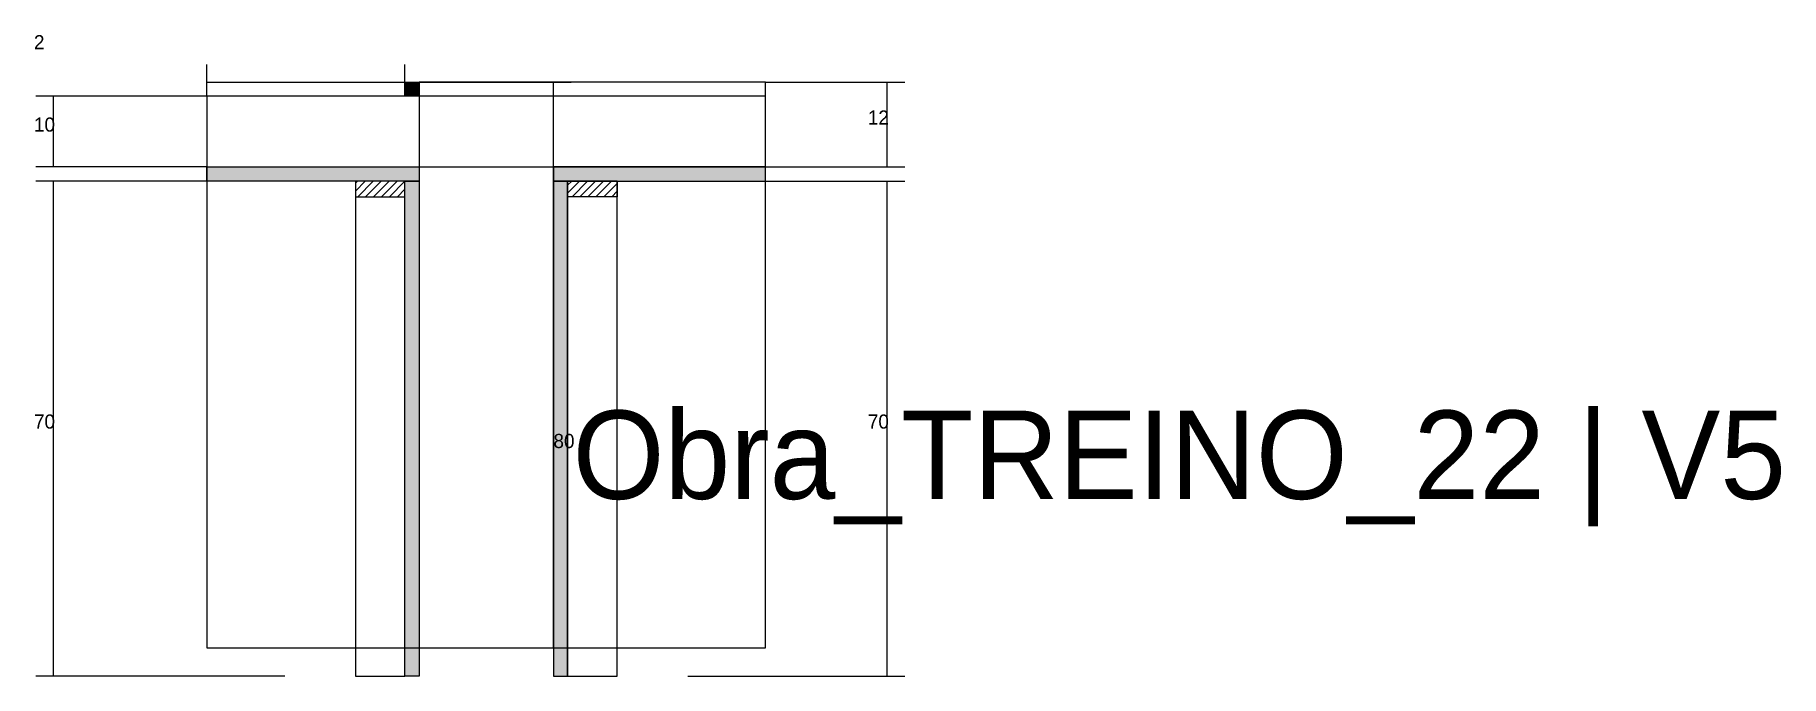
# Model space of a CAD drawing. Header units: metres. Extents: x -65046 to 21926, y -45195 to 1016.
# Drawn here: x 3048 to 3541.7, y -36460.1 to -36278.7 of the extents above; entities that cross this region are included whole.
import ezdxf

# ---------------------------------------------------------------- set-up
doc = ezdxf.new("R2010")
doc.units = ezdxf.units.M
for name, color, linetype in [('CONCRETO', 251, 'Continuous'), ('COTA', 241, 'Continuous'), ('Hachura', 253, 'Continuous'), ('LABEL_ID', 3, 'Continuous'), ('Madeira', 126, 'Continuous'), ('Painéis', 200, 'Continuous')]:
    doc.layers.add(name, color=color, linetype=linetype)

msp = doc.modelspace()

# ---------------------------------------------------------------- texts
at = {"layer": 'COTA'}
for s, p in [('2', (3047.7, -36282.8)), ('12', (3283.5, -36304.1)), ('10', (3047.7, -36306.1)), ('70', (3047.7, -36390.1)), ('70', (3283.5, -36390.1)), ('80', (3194.6, -36395.6))]:
    msp.add_text(s, height=4, dxfattribs=at).set_placement(p)
at = {"layer": 'LABEL_ID'}
msp.add_text('Obra_TREINO_22 | V5', height=25, dxfattribs=at).set_placement((3200, -36410))

# ---------------------------------------------------------------- hatches: boundary and pattern name
at = {"layer": 'Hachura'}
h = msp.add_hatch(color=8, dxfattribs=at)
h.dxf.hatch_style = 1
h.paths.add_polyline_path([(3152.6, -36292.1), (3156.6, -36292.1), (3156.6, -36292.1), (3156.6, -36296.1), (3156.6, -36296.1), (3152.6, -36296.1), (3152.6, -36296.1), (3152.6, -36292.1)])
h = msp.add_hatch(color=8, dxfattribs=at)
h.dxf.hatch_style = 1
h.paths.add_polyline_path([(3096.6, -36320.1), (3096.6, -36316.1), (3096.6, -36316.1), (3156.6, -36316.1), (3156.6, -36316.1), (3156.6, -36320.1), (3156.6, -36320.1), (3096.6, -36320.1)])
h = msp.add_hatch(color=8, dxfattribs=at)
h.dxf.hatch_style = 1
h.paths.add_polyline_path([(3254.6, -36320.1), (3254.6, -36316.1), (3254.6, -36316.1), (3194.6, -36316.1), (3194.6, -36316.1), (3194.6, -36320.1), (3194.6, -36320.1), (3254.6, -36320.1)])
h = msp.add_hatch(dxfattribs=at)
h.set_pattern_fill('ANSI31', scale=0.5)
h.paths.add_polyline_path([(3138.6, -36320.1), (3138.6, -36324.5), (3138.6, -36324.5), (3152.6, -36324.5), (3152.6, -36324.5), (3152.6, -36320.1), (3152.6, -36320.1), (3138.6, -36320.1)])
h = msp.add_hatch(color=8, dxfattribs=at)
h.dxf.hatch_style = 1
h.paths.add_polyline_path([(3152.6, -36320.1), (3156.6, -36320.1), (3156.6, -36320.1), (3156.6, -36460.1), (3156.6, -36460.1), (3152.6, -36460.1), (3152.6, -36460.1), (3152.6, -36320.1)])
h = msp.add_hatch(color=8, dxfattribs=at)
h.dxf.hatch_style = 1
h.paths.add_polyline_path([(3198.6, -36320.1), (3194.6, -36320.1), (3194.6, -36320.1), (3194.6, -36460.1), (3194.6, -36460.1), (3198.6, -36460.1), (3198.6, -36460.1), (3198.6, -36320.1)])
h = msp.add_hatch(dxfattribs=at)
h.set_pattern_fill('ANSI31', scale=0.5)
h.paths.add_polyline_path([(3212.6, -36320.1), (3212.6, -36324.5), (3212.6, -36324.5), (3198.6, -36324.5), (3198.6, -36324.5), (3198.6, -36320.1), (3198.6, -36320.1), (3212.6, -36320.1)])

# ---------------------------------------------------------------- linework, layer by layer
at = {"layer": 'CONCRETO'}
for points in [[(3156.6, -36296.1), (3096.6, -36296.1), (3096.6, -36316.1), (3156.6, -36316.1), (3156.6, -36452.1), (3194.6, -36452.1), (3194.6, -36326.1), (3194.6, -36316.1), (3254.6, -36316.1)], [(3254.6, -36316.1), (3254.6, -36292.1), (3156.6, -36292.1)]]:
    msp.add_lwpolyline(points, dxfattribs=at)
for points in [[(3096.6, -36452.1), (3254.6, -36452.1), (3254.6, -36296.1), (3096.6, -36296.1)], [(3156.6, -36316.1), (3254.6, -36316.1), (3254.6, -36292.1), (3156.6, -36292.1)]]:
    msp.add_lwpolyline(points, close=True, dxfattribs=at)
at = {"layer": 'COTA'}
for p, q in [((3096.6, -36296.1), (3096.6, -36287.1)), ((3152.6, -36292.1), (3152.6, -36287.1)), ((3096.6, -36296.1), (3048.2, -36296.1)), ((3053.2, -36316.1), (3053.2, -36296.1)), ((3096.6, -36292.1), (3152.6, -36292.1)), ((3156.6, -36292.1), (3199.6, -36292.1)), ((3194.6, -36452.1), (3194.6, -36292.1)), ((3254.6, -36292.1), (3294, -36292.1)), ((3289, -36316.1), (3289, -36292.1)), ((3096.6, -36316.1), (3048.2, -36316.1)), ((3254.6, -36316.1), (3294, -36316.1)), ((3096.6, -36320.1), (3048.2, -36320.1)), ((3053.2, -36460.1), (3053.2, -36320.1)), ((3212.6, -36320.1), (3294, -36320.1)), ((3289, -36460.1), (3289, -36320.1)), ((3156.6, -36452.1), (3199.6, -36452.1)), ((3118.6, -36460.1), (3048.2, -36460.1)), ((3232.6, -36460.1), (3294, -36460.1))]:
    msp.add_line(p, q, dxfattribs=at)
at = {"layer": 'Madeira'}
for points in [[(3138.6, -36320.1), (3138.6, -36324.5), (3152.6, -36324.5), (3152.6, -36320.1)], [(3138.6, -36460.1), (3152.6, -36460.1), (3152.6, -36320.1), (3138.6, -36320.1)], [(3212.6, -36320.1), (3212.6, -36324.5), (3198.6, -36324.5), (3198.6, -36320.1)], [(3212.6, -36320.1), (3198.6, -36320.1), (3198.6, -36460.1), (3212.6, -36460.1)]]:
    msp.add_lwpolyline(points, close=True, dxfattribs=at)
at = {"layer": 'Painéis'}
for points in [[(3152.6, -36292.1), (3156.6, -36292.1), (3156.6, -36296.1), (3152.6, -36296.1)], [(3096.6, -36320.1), (3096.6, -36316.1), (3156.6, -36316.1), (3156.6, -36320.1)], [(3254.6, -36320.1), (3254.6, -36316.1), (3194.6, -36316.1), (3194.6, -36320.1)], [(3152.6, -36320.1), (3156.6, -36320.1), (3156.6, -36460.1), (3152.6, -36460.1)], [(3198.6, -36320.1), (3194.6, -36320.1), (3194.6, -36460.1), (3198.6, -36460.1)]]:
    msp.add_lwpolyline(points, close=True, dxfattribs=at)

msp.set_redraw_order([(e.dxf.handle, doc.entitydb.next_handle()) for e in msp.query("TEXT MTEXT ATTDEF DIMENSION ARC_DIMENSION")])  # texts and dimensions are drawn at this point

doc.saveas('drawing.dxf')
